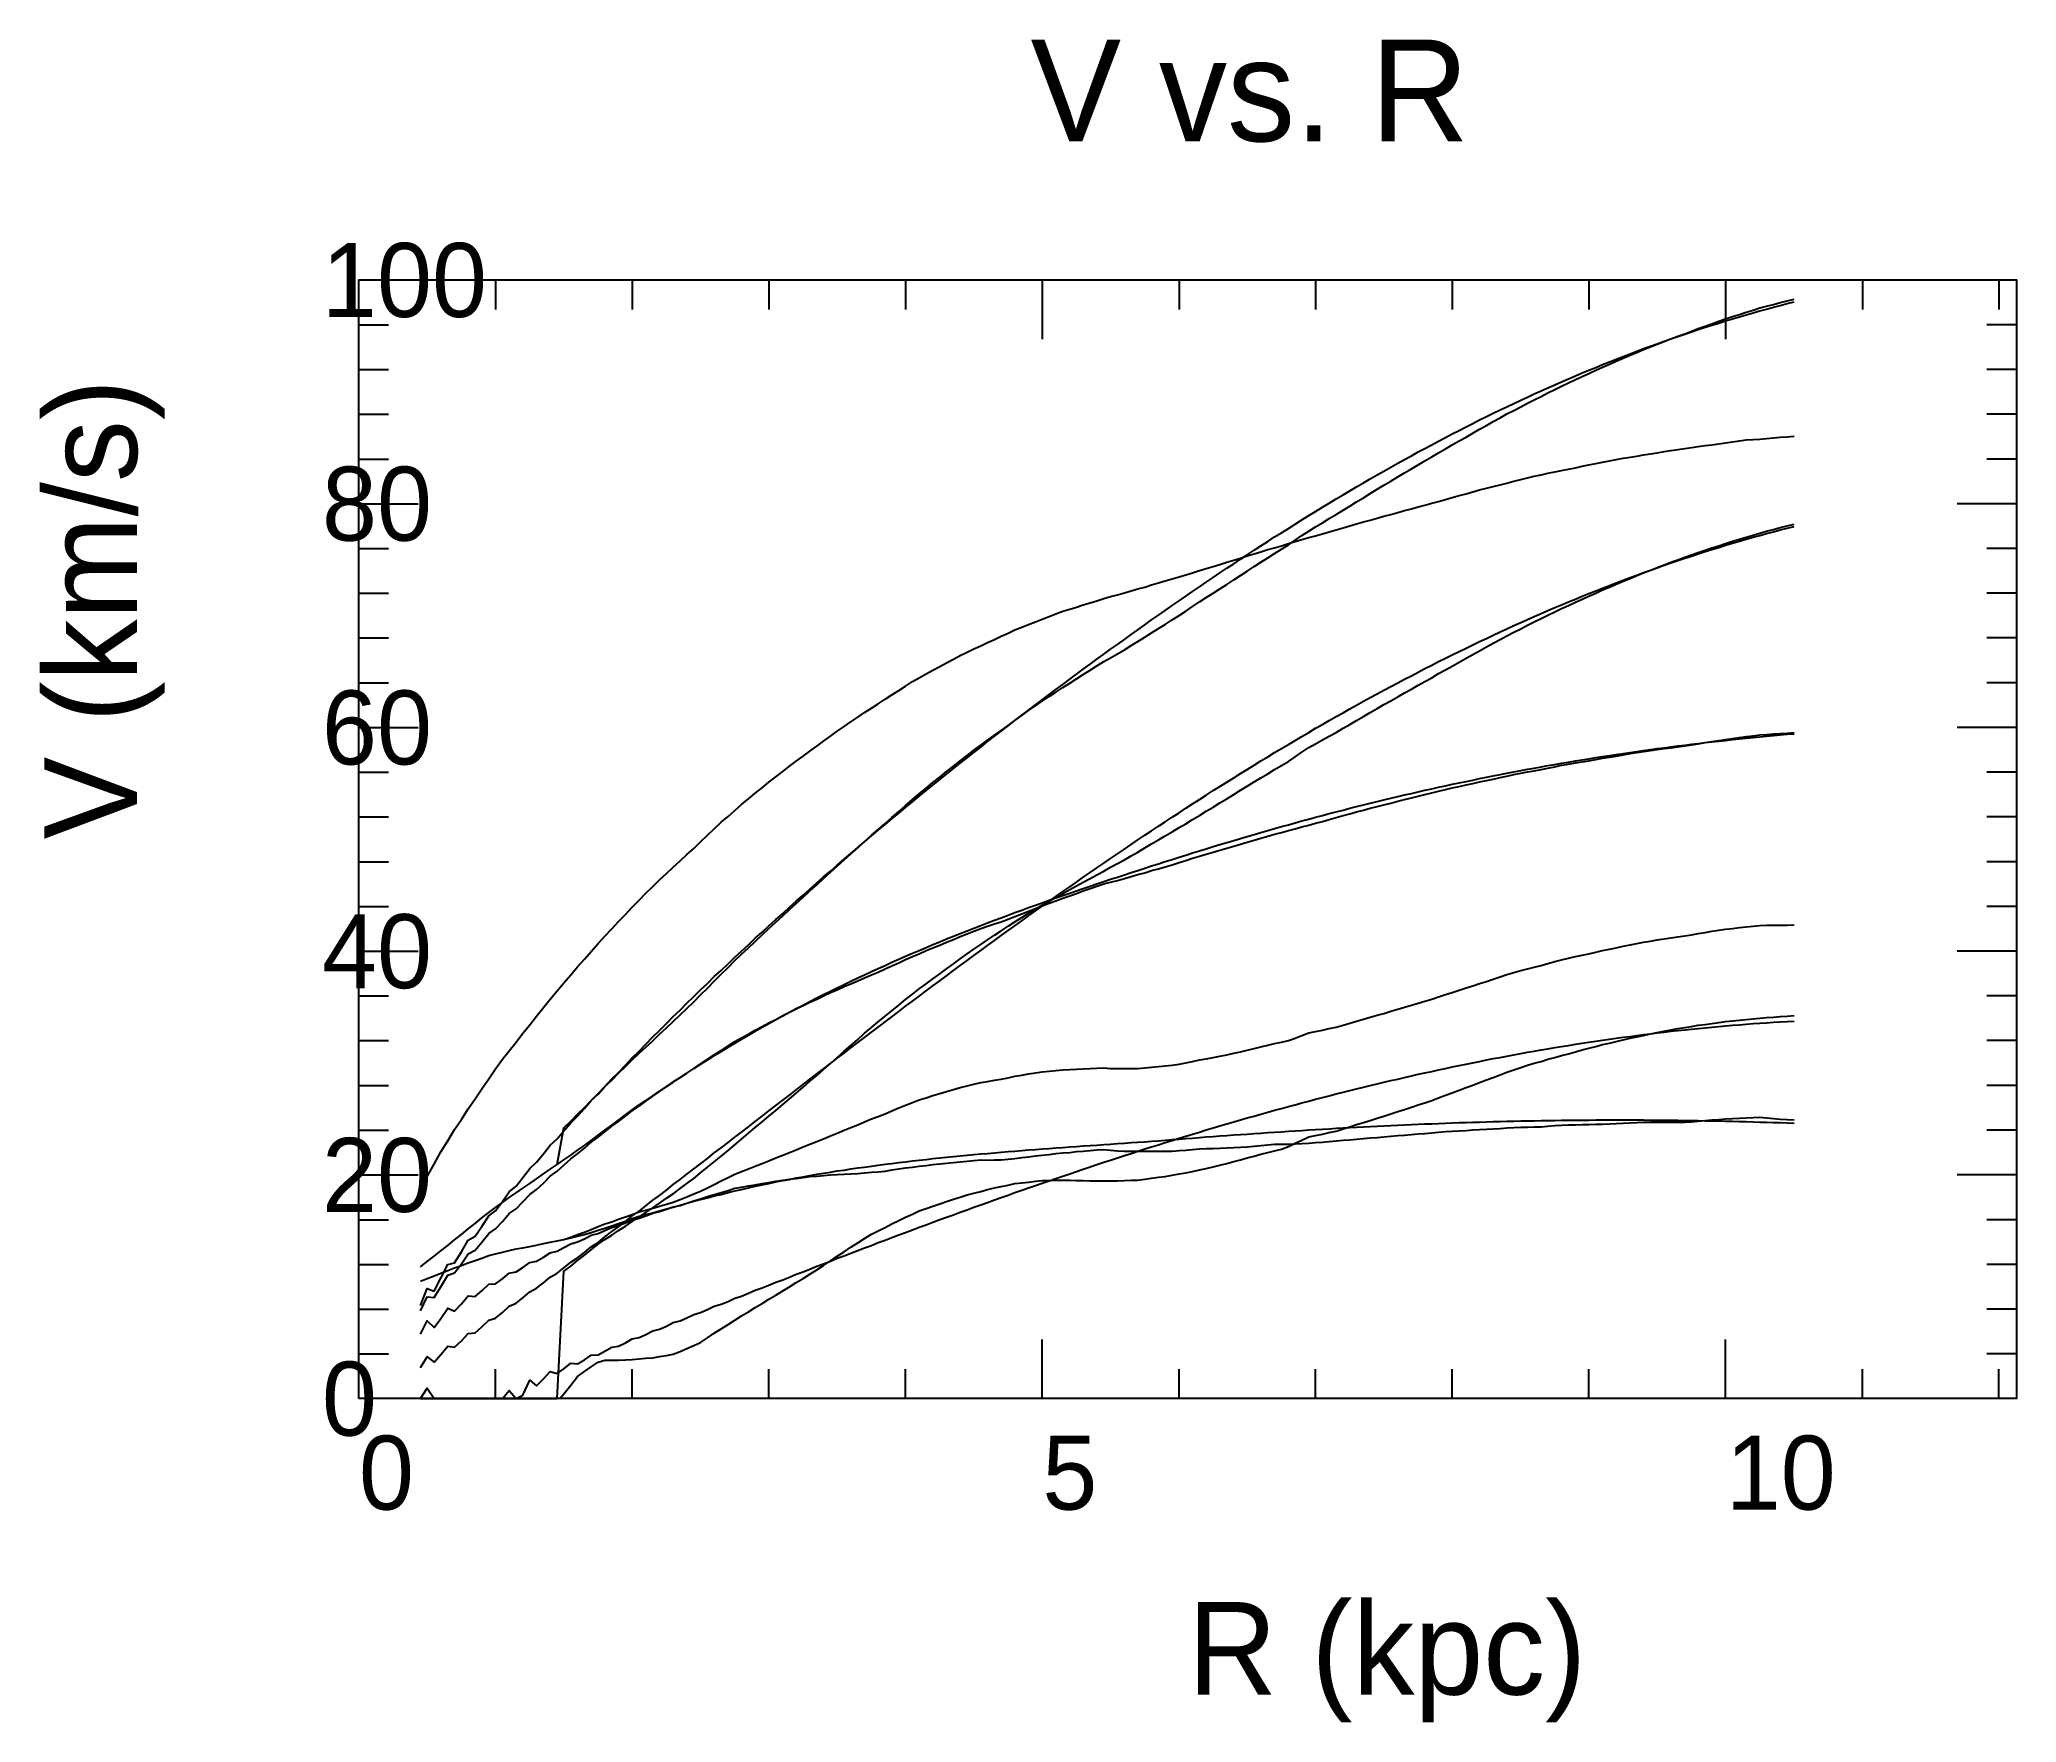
# Model space of a CAD drawing. Extents: x -35 to 179, y -35 to 147.
import ezdxf

# ---------------------------------------------------------------- set-up
doc = ezdxf.new("R2010")
doc.units = 0

msp = doc.modelspace()

# ---------------------------------------------------------------- texts
at = {"color": 0}
for s, height, p in [('V vs. R', 11, (72.6, 135.96)), ('100', 8, (-4, 116.96)), ('80', 8, (-4, 92.77)), ('60', 8, (-4, 68.57)), ('40', 8, (-4, 44.38)), ('20', 8, (-4, 20.19)), ('0', 8, (-4, -4)), ('0', 8, (0, -12)), ('5', 8, (73.88, -12)), ('10', 8, (147.76, -12)), ('R (kpc)', 10, (89.6, -32))]:
    msp.add_text(s, height=height, dxfattribs=at).set_placement(p)
msp.add_text('V (km/s)', height=10, rotation=90, dxfattribs=at).set_placement((-24, 60.48))

# ---------------------------------------------------------------- linework, layer by layer
at = {"color": 0}
for p, q in [((14.78, 120.96), (14.78, 117.76)), ((29.55, 120.96), (29.55, 117.76)), ((44.33, 120.96), (44.33, 117.76)), ((59.1, 120.96), (59.1, 117.76)), ((73.88, 120.96), (73.88, 114.56)), ((88.66, 120.96), (88.66, 117.76)), ((103.43, 120.96), (103.43, 117.76)), ((118.21, 120.96), (118.21, 117.76)), ((132.98, 120.96), (132.98, 117.76)), ((147.76, 120.96), (147.76, 114.56)), ((162.54, 120.96), (162.54, 117.76)), ((177.31, 120.96), (177.31, 117.76)), ((0, 116.12), (3.2, 116.12)), ((179.2, 116.12), (176, 116.12)), ((0, 111.28), (3.2, 111.28)), ((179.2, 111.28), (176, 111.28)), ((0, 106.44), (3.2, 106.44)), ((179.2, 106.44), (176, 106.44)), ((0, 101.6), (3.2, 101.6)), ((179.2, 101.6), (176, 101.6)), ((0, 96.77), (6.4, 96.77)), ((179.2, 96.77), (172.8, 96.77)), ((0, 91.93), (3.2, 91.93)), ((179.2, 91.93), (176, 91.93)), ((0, 87.09), (3.2, 87.09)), ((179.2, 87.09), (176, 87.09)), ((0, 82.25), (3.2, 82.25)), ((179.2, 82.25), (176, 82.25)), ((0, 77.41), (3.2, 77.41)), ((179.2, 77.41), (176, 77.41)), ((0, 72.57), (6.4, 72.57)), ((179.2, 72.57), (172.8, 72.57)), ((0, 67.74), (3.2, 67.74)), ((179.2, 67.74), (176, 67.74)), ((0, 62.9), (3.2, 62.9)), ((179.2, 62.9), (176, 62.9)), ((0, 58.06), (3.2, 58.06)), ((179.2, 58.06), (176, 58.06)), ((0, 53.22), (3.2, 53.22)), ((179.2, 53.22), (176, 53.22)), ((0, 48.38), (6.4, 48.38)), ((179.2, 48.38), (172.8, 48.38)), ((0, 43.54), (3.2, 43.54)), ((179.2, 43.54), (176, 43.54)), ((0, 38.71), (3.2, 38.71)), ((179.2, 38.71), (176, 38.71)), ((0, 33.87), (3.2, 33.87)), ((179.2, 33.87), (176, 33.87)), ((0, 29.03), (3.2, 29.03)), ((179.2, 29.03), (176, 29.03)), ((0, 24.19), (6.4, 24.19)), ((179.2, 24.19), (172.8, 24.19)), ((0, 19.35), (3.2, 19.35)), ((179.2, 19.35), (176, 19.35)), ((0, 14.51), (3.2, 14.51)), ((179.2, 14.51), (176, 14.51)), ((0, 9.68), (3.2, 9.68)), ((179.2, 9.68), (176, 9.68)), ((0, 4.84), (3.2, 4.84)), ((73.88, 0), (73.88, 6.4)), ((147.76, 0), (147.76, 6.4)), ((179.2, 4.84), (176, 4.84)), ((14.78, 0), (14.78, 3.2)), ((29.55, 0), (29.55, 3.2)), ((44.33, 0), (44.33, 3.2)), ((59.1, 0), (59.1, 3.2)), ((88.66, 0), (88.66, 3.2)), ((103.43, 0), (103.43, 3.2)), ((118.21, 0), (118.21, 3.2)), ((132.98, 0), (132.98, 3.2)), ((162.54, 0), (162.54, 3.2)), ((177.31, 0), (177.31, 3.2))]:
    msp.add_line(p, q, dxfattribs=at)
msp.add_lwpolyline([(0, 0), (0, 120.96), (179.2, 120.96), (179.2, 0)], close=True, dxfattribs=at)
at = {"color": 4}
for points in [[(6.65, 14.24), (7.39, 14.81), (8.13, 15.39), (8.87, 15.98), (9.6, 16.57), (10.34, 17.17), (11.08, 17.76), (11.82, 18.36), (12.56, 18.95), (13.3, 19.54), (14.04, 20.13), (14.78, 20.67), (15.51, 21.2), (16.25, 21.73), (16.99, 22.27), (17.73, 22.76), (18.47, 23.27), (19.21, 23.78), (19.95, 24.29), (20.69, 24.8), (21.43, 25.32), (22.16, 29.27), (22.9, 29.99), (23.64, 30.75), (24.38, 31.48), (25.12, 32.23), (25.86, 33.01), (26.6, 33.74), (27.34, 34.45), (28.07, 35.18), (28.81, 35.9), (29.55, 36.62), (30.29, 37.35), (31.03, 38.02), (31.77, 38.7), (32.51, 39.41), (33.25, 40.09), (33.98, 40.78), (34.72, 41.5), (35.46, 42.2), (36.2, 42.92), (36.94, 43.66), (37.68, 44.4), (38.42, 45.14), (39.16, 45.9), (39.9, 46.63), (40.63, 47.36), (41.37, 48.07), (42.11, 48.75), (42.85, 49.44), (43.59, 50.15), (44.33, 50.83), (45.07, 51.51), (45.81, 52.21), (46.54, 52.88), (47.28, 53.55), (48.02, 54.24), (48.76, 54.92), (49.5, 55.57), (50.24, 56.25), (50.98, 56.93), (51.72, 57.59), (52.45, 58.27), (53.19, 58.92), (53.93, 59.57), (54.67, 60.25), (55.41, 60.91), (56.15, 61.53), (56.89, 62.2), (57.63, 62.85), (58.37, 63.5), (59.1, 64.15), (59.84, 64.78), (60.58, 65.41), (61.32, 66.02), (62.06, 66.62), (62.8, 67.21), (63.54, 67.81), (64.28, 68.39), (65.01, 68.97), (65.75, 69.55), (66.49, 70.11), (67.23, 70.67), (67.97, 71.21), (68.71, 71.73), (69.45, 72.25), (70.19, 72.8), (70.92, 73.34), (71.66, 73.86), (72.4, 74.39), (73.14, 74.9), (73.88, 75.41), (74.62, 75.91), (75.36, 76.4), (76.1, 76.88), (76.84, 77.37), (77.57, 77.83), (78.31, 78.29), (79.05, 78.77), (79.79, 79.23), (80.53, 79.69), (81.27, 80.11), (82.01, 80.54), (82.75, 80.97), (83.48, 81.43), (84.22, 81.87), (84.96, 82.33), (85.7, 82.81), (86.44, 83.27), (87.18, 83.72), (87.92, 84.2), (88.66, 84.68), (89.39, 85.16), (90.13, 85.65), (90.87, 86.14), (91.61, 86.61), (92.35, 87.09), (93.09, 87.56), (93.83, 88.04), (94.57, 88.53), (95.31, 89), (96.04, 89.47), (96.78, 89.96), (97.52, 90.44), (98.26, 90.91), (99, 91.39), (99.74, 91.84), (100.48, 92.31), (101.22, 92.82), (101.95, 93.32), (102.69, 93.81), (103.43, 94.27), (104.17, 94.71), (104.91, 95.15), (105.65, 95.6), (106.39, 96.06), (107.13, 96.51), (107.86, 96.97), (108.6, 97.42), (109.34, 97.87), (110.08, 98.33), (110.82, 98.77), (111.56, 99.21), (112.3, 99.66), (113.04, 100.09), (113.78, 100.53), (114.51, 100.97), (115.25, 101.4), (115.99, 101.82), (116.73, 102.27), (117.47, 102.7), (118.21, 103.12), (118.95, 103.56), (119.69, 103.98), (120.42, 104.4), (121.16, 104.82), (121.9, 105.23), (122.64, 105.64), (123.38, 106.06), (124.12, 106.47), (124.86, 106.86), (125.6, 107.26), (126.33, 107.64), (127.07, 108), (127.81, 108.37), (128.55, 108.74), (129.29, 109.11), (130.03, 109.48), (130.77, 109.83), (131.51, 110.18), (132.25, 110.52), (132.98, 110.86), (133.72, 111.19), (134.46, 111.54), (135.2, 111.86), (135.94, 112.18), (136.68, 112.51), (137.42, 112.82), (138.16, 113.13), (138.89, 113.44), (139.63, 113.74), (140.37, 114.02), (141.11, 114.31), (141.85, 114.59), (142.59, 114.87), (143.33, 115.14), (144.07, 115.42), (144.8, 115.7), (145.54, 115.97), (146.28, 116.23), (147.02, 116.49), (147.76, 116.76), (148.5, 117), (149.24, 117.24), (149.98, 117.48), (150.72, 117.7), (151.45, 117.93), (152.19, 118.13), (152.93, 118.32), (153.67, 118.51), (154.41, 118.69), (155.15, 118.88)], [(6.65, 0), (7.39, 0), (8.13, 0), (8.87, 0), (9.6, 0), (10.34, 0), (11.08, 0), (11.82, 0), (12.56, 0), (13.3, 0), (14.04, 0), (14.78, 0), (15.51, 0), (16.25, 0), (16.99, 0), (17.73, 0), (18.47, 0), (19.21, 0), (19.95, 0), (20.69, 0), (21.43, 0), (22.16, 13.79), (22.9, 14.34), (23.64, 14.95), (24.38, 15.52), (25.12, 16.1), (25.86, 16.7), (26.6, 17.22), (27.34, 17.69), (28.07, 18.18), (28.81, 18.66), (29.55, 19.14), (30.29, 19.65), (31.03, 20.14), (31.77, 20.63), (32.51, 21.15), (33.25, 21.66), (33.98, 22.16), (34.72, 22.72), (35.46, 23.27), (36.2, 23.82), (36.94, 24.4), (37.68, 25.01), (38.42, 25.61), (39.16, 26.23), (39.9, 26.84), (40.63, 27.45), (41.37, 28.07), (42.11, 28.69), (42.85, 29.3), (43.59, 29.93), (44.33, 30.54), (45.07, 31.16), (45.81, 31.8), (46.54, 32.42), (47.28, 33.04), (48.02, 33.69), (48.76, 34.31), (49.5, 34.95), (50.24, 35.59), (50.98, 36.25), (51.72, 36.89), (52.45, 37.56), (53.19, 38.2), (53.93, 38.84), (54.67, 39.5), (55.41, 40.14), (56.15, 40.73), (56.89, 41.35), (57.63, 41.95), (58.37, 42.54), (59.1, 43.14), (59.84, 43.73), (60.58, 44.31), (61.32, 44.86), (62.06, 45.4), (62.8, 45.94), (63.54, 46.49), (64.28, 47.02), (65.01, 47.55), (65.75, 48.09), (66.49, 48.59), (67.23, 49.1), (67.97, 49.61), (68.71, 50.11), (69.45, 50.59), (70.19, 51.09), (70.92, 51.57), (71.66, 52.02), (72.4, 52.48), (73.14, 52.93), (73.88, 53.37), (74.62, 53.8), (75.36, 54.21), (76.1, 54.63), (76.84, 55.04), (77.57, 55.44), (78.31, 55.83), (79.05, 56.24), (79.79, 56.64), (80.53, 57.04), (81.27, 57.45), (82.01, 57.86), (82.75, 58.27), (83.48, 58.69), (84.22, 59.1), (84.96, 59.54), (85.7, 59.98), (86.44, 60.41), (87.18, 60.84), (87.92, 61.3), (88.66, 61.74), (89.39, 62.17), (90.13, 62.63), (90.87, 63.07), (91.61, 63.52), (92.35, 63.97), (93.09, 64.43), (93.83, 64.87), (94.57, 65.33), (95.31, 65.78), (96.04, 66.23), (96.78, 66.69), (97.52, 67.13), (98.26, 67.57), (99, 68.02), (99.74, 68.45), (100.48, 68.91), (101.22, 69.41), (101.95, 69.9), (102.69, 70.39), (103.43, 70.81), (104.17, 71.22), (104.91, 71.62), (105.65, 72.04), (106.39, 72.48), (107.13, 72.91), (107.86, 73.34), (108.6, 73.77), (109.34, 74.19), (110.08, 74.63), (110.82, 75.04), (111.56, 75.46), (112.3, 75.89), (113.04, 76.31), (113.78, 76.72), (114.51, 77.14), (115.25, 77.55), (115.99, 77.95), (116.73, 78.39), (117.47, 78.8), (118.21, 79.21), (118.95, 79.64), (119.69, 80.05), (120.42, 80.46), (121.16, 80.87), (121.9, 81.28), (122.64, 81.68), (123.38, 82.09), (124.12, 82.48), (124.86, 82.86), (125.6, 83.25), (126.33, 83.63), (127.07, 84), (127.81, 84.36), (128.55, 84.72), (129.29, 85.07), (130.03, 85.42), (130.77, 85.76), (131.51, 86.11), (132.25, 86.45), (132.98, 86.78), (133.72, 87.11), (134.46, 87.44), (135.2, 87.76), (135.94, 88.07), (136.68, 88.38), (137.42, 88.69), (138.16, 88.99), (138.89, 89.29), (139.63, 89.59), (140.37, 89.87), (141.11, 90.16), (141.85, 90.43), (142.59, 90.71), (143.33, 90.98), (144.07, 91.24), (144.8, 91.49), (145.54, 91.75), (146.28, 91.99), (147.02, 92.23), (147.76, 92.48), (148.5, 92.7), (149.24, 92.92), (149.98, 93.15), (150.72, 93.36), (151.45, 93.57), (152.19, 93.79), (152.93, 93.99), (153.67, 94.18), (154.41, 94.38), (155.15, 94.57)], [(6.65, 14.24), (7.39, 14.81), (8.13, 15.39), (8.87, 15.98), (9.6, 16.57), (10.34, 17.17), (11.08, 17.76), (11.82, 18.36), (12.56, 18.95), (13.3, 19.54), (14.04, 20.13), (14.78, 20.67), (15.51, 21.2), (16.25, 21.73), (16.99, 22.27), (17.73, 22.76), (18.47, 23.27), (19.21, 23.78), (19.95, 24.29), (20.69, 24.8), (21.43, 25.32), (22.16, 25.82), (22.9, 26.34), (23.64, 26.87), (24.38, 27.38), (25.12, 27.92), (25.86, 28.48), (26.6, 29.02), (27.34, 29.56), (28.07, 30.12), (28.81, 30.67), (29.55, 31.22), (30.29, 31.77), (31.03, 32.25), (31.77, 32.75), (32.51, 33.25), (33.25, 33.74), (33.98, 34.23), (34.72, 34.73), (35.46, 35.21), (36.2, 35.71), (36.94, 36.21), (37.68, 36.69), (38.42, 37.17), (39.16, 37.66), (39.9, 38.13), (40.63, 38.6), (41.37, 39.01), (42.11, 39.42), (42.85, 39.83), (43.59, 40.24), (44.33, 40.62), (45.07, 41.01), (45.81, 41.41), (46.54, 41.78), (47.28, 42.14), (48.02, 42.52), (48.76, 42.88), (49.5, 43.21), (50.24, 43.56), (50.98, 43.9), (51.72, 44.22), (52.45, 44.55), (53.19, 44.86), (53.93, 45.17), (54.67, 45.5), (55.41, 45.81), (56.15, 46.12), (56.89, 46.46), (57.63, 46.8), (58.37, 47.14), (59.1, 47.48), (59.84, 47.8), (60.58, 48.11), (61.32, 48.44), (62.06, 48.74), (62.8, 49.05), (63.54, 49.36), (64.28, 49.66), (65.01, 49.96), (65.75, 50.25), (66.49, 50.54), (67.23, 50.83), (67.97, 51.08), (68.71, 51.33), (69.45, 51.57), (70.19, 51.86), (70.92, 52.15), (71.66, 52.43), (72.4, 52.72), (73.14, 53), (73.88, 53.28), (74.62, 53.56), (75.36, 53.83), (76.1, 54.1), (76.84, 54.37), (77.57, 54.63), (78.31, 54.89), (79.05, 55.15), (79.79, 55.4), (80.53, 55.65), (81.27, 55.83), (82.01, 56.03), (82.75, 56.23), (83.48, 56.45), (84.22, 56.66), (84.96, 56.87), (85.7, 57.09), (86.44, 57.3), (87.18, 57.51), (87.92, 57.73), (88.66, 57.96), (89.39, 58.19), (90.13, 58.43), (90.87, 58.66), (91.61, 58.87), (92.35, 59.09), (93.09, 59.3), (93.83, 59.52), (94.57, 59.74), (95.31, 59.95), (96.04, 60.16), (96.78, 60.39), (97.52, 60.6), (98.26, 60.82), (99, 61.04), (99.74, 61.23), (100.48, 61.42), (101.22, 61.62), (101.95, 61.82), (102.69, 62.02), (103.43, 62.23), (104.17, 62.42), (104.91, 62.63), (105.65, 62.84), (106.39, 63.04), (107.13, 63.24), (107.86, 63.44), (108.6, 63.63), (109.34, 63.83), (110.08, 64.02), (110.82, 64.21), (111.56, 64.4), (112.3, 64.59), (113.04, 64.78), (113.78, 64.96), (114.51, 65.15), (115.25, 65.33), (115.99, 65.51), (116.73, 65.69), (117.47, 65.86), (118.21, 66.03), (118.95, 66.2), (119.69, 66.36), (120.42, 66.52), (121.16, 66.69), (121.9, 66.84), (122.64, 67), (123.38, 67.16), (124.12, 67.32), (124.86, 67.47), (125.6, 67.62), (126.33, 67.76), (127.07, 67.89), (127.81, 68.03), (128.55, 68.18), (129.29, 68.33), (130.03, 68.48), (130.77, 68.61), (131.51, 68.74), (132.25, 68.86), (132.98, 68.98), (133.72, 69.11), (134.46, 69.24), (135.2, 69.36), (135.94, 69.48), (136.68, 69.62), (137.42, 69.74), (138.16, 69.86), (138.89, 69.97), (139.63, 70.07), (140.37, 70.18), (141.11, 70.28), (141.85, 70.38), (142.59, 70.48), (143.33, 70.58), (144.07, 70.69), (144.8, 70.81), (145.54, 70.93), (146.28, 71.05), (147.02, 71.16), (147.76, 71.28), (148.5, 71.39), (149.24, 71.49), (149.98, 71.58), (150.72, 71.68), (151.45, 71.77), (152.19, 71.82), (152.93, 71.87), (153.67, 71.92), (154.41, 71.97), (155.15, 72.04)]]:
    msp.add_lwpolyline(points, dxfattribs=at)
at = {"color": 3}
for points in [[(6.65, 10.06), (7.39, 11.91), (8.13, 11.62), (8.87, 13.01), (9.6, 14.51), (10.34, 14.68), (11.08, 15.86), (11.82, 17.15), (12.56, 17.56), (13.3, 18.63), (14.04, 19.77), (14.78, 20.32), (15.51, 21.31), (16.25, 22.36), (16.99, 22.98), (17.73, 23.92), (18.47, 24.9), (19.21, 25.57), (19.95, 26.46), (20.69, 27.39), (21.43, 28.09), (22.16, 28.94), (22.9, 29.83), (23.64, 30.54), (24.38, 31.37), (25.12, 32.22), (25.86, 32.93), (26.6, 33.74), (27.34, 34.57), (28.07, 35.28), (28.81, 36.06), (29.55, 36.86), (30.29, 37.57), (31.03, 38.33), (31.77, 39.11), (32.51, 39.82), (33.25, 40.56), (33.98, 41.33), (34.72, 42.02), (35.46, 42.75), (36.2, 43.49), (36.94, 44.19), (37.68, 44.9), (38.42, 45.63), (39.16, 46.31), (39.9, 47.01), (40.63, 47.72), (41.37, 48.4), (42.11, 49.08), (42.85, 49.78), (43.59, 50.45), (44.33, 51.12), (45.07, 51.81), (45.81, 52.47), (46.54, 53.13), (47.28, 53.8), (48.02, 54.45), (48.76, 55.1), (49.5, 55.76), (50.24, 56.41), (50.98, 57.05), (51.72, 57.69), (52.45, 58.33), (53.19, 58.96), (53.93, 59.6), (54.67, 60.22), (55.41, 60.85), (56.15, 61.47), (56.89, 62.09), (57.63, 62.7), (58.37, 63.32), (59.1, 63.93), (59.84, 64.54), (60.58, 65.14), (61.32, 65.75), (62.06, 66.34), (62.8, 66.94), (63.54, 67.54), (64.28, 68.12), (65.01, 68.71), (65.75, 69.3), (66.49, 69.88), (67.23, 70.46), (67.97, 71.05), (68.71, 71.62), (69.45, 72.19), (70.19, 72.76), (70.92, 73.33), (71.66, 73.89), (72.4, 74.46), (73.14, 75.02), (73.88, 75.57), (74.62, 76.13), (75.36, 76.68), (76.1, 77.23), (76.84, 77.79), (77.57, 78.33), (78.31, 78.87), (79.05, 79.42), (79.79, 79.95), (80.53, 80.49), (81.27, 81.03), (82.01, 81.56), (82.75, 82.09), (83.48, 82.62), (84.22, 83.14), (84.96, 83.67), (85.7, 84.2), (86.44, 84.71), (87.18, 85.23), (87.92, 85.75), (88.66, 86.26), (89.39, 86.77), (90.13, 87.29), (90.87, 87.79), (91.61, 88.28), (92.35, 88.79), (93.09, 89.29), (93.83, 89.78), (94.57, 90.28), (95.31, 90.76), (96.04, 91.24), (96.78, 91.74), (97.52, 92.21), (98.26, 92.68), (99, 93.17), (99.74, 93.63), (100.48, 94.1), (101.22, 94.57), (101.95, 95.03), (102.69, 95.48), (103.43, 95.94), (104.17, 96.39), (104.91, 96.83), (105.65, 97.29), (106.39, 97.72), (107.13, 98.16), (107.86, 98.6), (108.6, 99.03), (109.34, 99.45), (110.08, 99.89), (110.82, 100.3), (111.56, 100.71), (112.3, 101.14), (113.04, 101.54), (113.78, 101.95), (114.51, 102.36), (115.25, 102.75), (115.99, 103.14), (116.73, 103.54), (117.47, 103.93), (118.21, 104.31), (118.95, 104.7), (119.69, 105.07), (120.42, 105.44), (121.16, 105.82), (121.9, 106.18), (122.64, 106.54), (123.38, 106.9), (124.12, 107.26), (124.86, 107.6), (125.6, 107.96), (126.33, 108.3), (127.07, 108.63), (127.81, 108.98), (128.55, 109.3), (129.29, 109.63), (130.03, 109.96), (130.77, 110.27), (131.51, 110.59), (132.25, 110.91), (132.98, 111.21), (133.72, 111.51), (134.46, 111.82), (135.2, 112.11), (135.94, 112.4), (136.68, 112.69), (137.42, 112.98), (138.16, 113.25), (138.89, 113.54), (139.63, 113.8), (140.37, 114.07), (141.11, 114.34), (141.85, 114.6), (142.59, 114.85), (143.33, 115.11), (144.07, 115.35), (144.8, 115.59), (145.54, 115.84), (146.28, 116.07), (147.02, 116.3), (147.76, 116.54), (148.5, 116.76), (149.24, 116.97), (149.98, 117.2), (150.72, 117.4), (151.45, 117.61), (152.19, 117.82), (152.93, 118.02), (153.67, 118.21), (154.41, 118.41), (155.15, 118.59)], [(6.65, 3.37), (7.39, 4.52), (8.13, 3.94), (8.87, 4.78), (9.6, 5.69), (10.34, 5.55), (11.08, 6.24), (11.82, 7.03), (12.56, 7.13), (13.3, 7.76), (14.04, 8.47), (14.78, 8.71), (15.51, 9.32), (16.25, 9.98), (16.99, 10.32), (17.73, 10.9), (18.47, 11.54), (19.21, 11.94), (19.95, 12.52), (20.69, 13.14), (21.43, 13.58), (22.16, 14.15), (22.9, 14.76), (23.64, 15.23), (24.38, 15.81), (25.12, 16.41), (25.86, 16.9), (26.6, 17.48), (27.34, 18.08), (28.07, 18.59), (28.81, 19.16), (29.55, 19.76), (30.29, 20.28), (31.03, 20.85), (31.77, 21.45), (32.51, 21.98), (33.25, 22.55), (33.98, 23.14), (34.72, 23.69), (35.46, 24.26), (36.2, 24.85), (36.94, 25.4), (37.68, 25.97), (38.42, 26.56), (39.16, 27.11), (39.9, 27.69), (40.63, 28.27), (41.37, 28.83), (42.11, 29.4), (42.85, 29.98), (43.59, 30.55), (44.33, 31.11), (45.07, 31.69), (45.81, 32.26), (46.54, 32.83), (47.28, 33.4), (48.02, 33.97), (48.76, 34.53), (49.5, 35.11), (50.24, 35.67), (50.98, 36.24), (51.72, 36.81), (52.45, 37.37), (53.19, 37.93), (53.93, 38.5), (54.67, 39.06), (55.41, 39.62), (56.15, 40.18), (56.89, 40.75), (57.63, 41.3), (58.37, 41.86), (59.1, 42.42), (59.84, 42.97), (60.58, 43.53), (61.32, 44.08), (62.06, 44.63), (62.8, 45.18), (63.54, 45.73), (64.28, 46.28), (65.01, 46.82), (65.75, 47.37), (66.49, 47.91), (67.23, 48.45), (67.97, 49), (68.71, 49.53), (69.45, 50.07), (70.19, 50.61), (70.92, 51.14), (71.66, 51.67), (72.4, 52.21), (73.14, 52.73), (73.88, 53.25), (74.62, 53.79), (75.36, 54.3), (76.1, 54.82), (76.84, 55.35), (77.57, 55.86), (78.31, 56.37), (79.05, 56.89), (79.79, 57.4), (80.53, 57.9), (81.27, 58.42), (82.01, 58.92), (82.75, 59.42), (83.48, 59.92), (84.22, 60.42), (84.96, 60.91), (85.7, 61.41), (86.44, 61.89), (87.18, 62.38), (87.92, 62.87), (88.66, 63.35), (89.39, 63.83), (90.13, 64.32), (90.87, 64.79), (91.61, 65.26), (92.35, 65.74), (93.09, 66.2), (93.83, 66.66), (94.57, 67.13), (95.31, 67.59), (96.04, 68.04), (96.78, 68.51), (97.52, 68.95), (98.26, 69.4), (99, 69.85), (99.74, 70.29), (100.48, 70.73), (101.22, 71.18), (101.95, 71.61), (102.69, 72.04), (103.43, 72.48), (104.17, 72.9), (104.91, 73.32), (105.65, 73.75), (106.39, 74.16), (107.13, 74.57), (107.86, 74.99), (108.6, 75.4), (109.34, 75.8), (110.08, 76.21), (110.82, 76.6), (111.56, 77), (112.3, 77.4), (113.04, 77.78), (113.78, 78.17), (114.51, 78.56), (115.25, 78.94), (115.99, 79.31), (116.73, 79.69), (117.47, 80.06), (118.21, 80.42), (118.95, 80.79), (119.69, 81.15), (120.42, 81.5), (121.16, 81.87), (121.9, 82.21), (122.64, 82.56), (123.38, 82.91), (124.12, 83.25), (124.86, 83.58), (125.6, 83.92), (126.33, 84.25), (127.07, 84.57), (127.81, 84.9), (128.55, 85.22), (129.29, 85.53), (130.03, 85.85), (130.77, 86.16), (131.51, 86.46), (132.25, 86.77), (132.98, 87.06), (133.72, 87.35), (134.46, 87.65), (135.2, 87.94), (135.94, 88.22), (136.68, 88.51), (137.42, 88.78), (138.16, 89.05), (138.89, 89.33), (139.63, 89.59), (140.37, 89.85), (141.11, 90.11), (141.85, 90.36), (142.59, 90.61), (143.33, 90.87), (144.07, 91.11), (144.8, 91.35), (145.54, 91.59), (146.28, 91.82), (147.02, 92.04), (147.76, 92.27), (148.5, 92.49), (149.24, 92.71), (149.98, 92.93), (150.72, 93.14), (151.45, 93.34), (152.19, 93.55), (152.93, 93.74), (153.67, 93.94), (154.41, 94.13), (155.15, 94.32)], [(6.65, 9.48), (7.39, 11.02), (8.13, 10.93), (8.87, 12.1), (9.6, 13.35), (10.34, 13.59), (11.08, 14.58), (11.82, 15.64), (12.56, 16.05), (13.3, 16.93), (14.04, 17.87), (14.78, 18.36), (15.51, 19.16), (16.25, 20.01), (16.99, 20.54), (17.73, 21.29), (18.47, 22.06), (19.21, 22.61), (19.95, 23.31), (20.69, 24.04), (21.43, 24.58), (22.16, 25.24), (22.9, 25.92), (23.64, 26.47), (24.38, 27.09), (25.12, 27.73), (25.86, 28.27), (26.6, 28.86), (27.34, 29.46), (28.07, 29.98), (28.81, 30.55), (29.55, 31.12), (30.29, 31.63), (31.03, 32.17), (31.77, 32.71), (32.51, 33.2), (33.25, 33.72), (33.98, 34.24), (34.72, 34.71), (35.46, 35.2), (36.2, 35.7), (36.94, 36.16), (37.68, 36.63), (38.42, 37.1), (39.16, 37.54), (39.9, 37.99), (40.63, 38.45), (41.37, 38.87), (42.11, 39.3), (42.85, 39.74), (43.59, 40.15), (44.33, 40.56), (45.07, 40.98), (45.81, 41.38), (46.54, 41.78), (47.28, 42.17), (48.02, 42.56), (48.76, 42.94), (49.5, 43.32), (50.24, 43.69), (50.98, 44.06), (51.72, 44.43), (52.45, 44.79), (53.19, 45.14), (53.93, 45.49), (54.67, 45.84), (55.41, 46.18), (56.15, 46.52), (56.89, 46.85), (57.63, 47.18), (58.37, 47.51), (59.1, 47.83), (59.84, 48.15), (60.58, 48.47), (61.32, 48.78), (62.06, 49.09), (62.8, 49.39), (63.54, 49.7), (64.28, 49.99), (65.01, 50.29), (65.75, 50.58), (66.49, 50.87), (67.23, 51.16), (67.97, 51.44), (68.71, 51.72), (69.45, 52), (70.19, 52.28), (70.92, 52.55), (71.66, 52.82), (72.4, 53.09), (73.14, 53.36), (73.88, 53.62), (74.62, 53.89), (75.36, 54.14), (76.1, 54.4), (76.84, 54.66), (77.57, 54.91), (78.31, 55.16), (79.05, 55.41), (79.79, 55.66), (80.53, 55.91), (81.27, 56.16), (82.01, 56.4), (82.75, 56.64), (83.48, 56.88), (84.22, 57.12), (84.96, 57.36), (85.7, 57.6), (86.44, 57.84), (87.18, 58.07), (87.92, 58.31), (88.66, 58.54), (89.39, 58.77), (90.13, 59.01), (90.87, 59.24), (91.61, 59.46), (92.35, 59.69), (93.09, 59.92), (93.83, 60.14), (94.57, 60.36), (95.31, 60.58), (96.04, 60.79), (96.78, 61.01), (97.52, 61.22), (98.26, 61.43), (99, 61.65), (99.74, 61.85), (100.48, 62.06), (101.22, 62.27), (101.95, 62.47), (102.69, 62.67), (103.43, 62.87), (104.17, 63.06), (104.91, 63.26), (105.65, 63.45), (106.39, 63.64), (107.13, 63.83), (107.86, 64.02), (108.6, 64.2), (109.34, 64.39), (110.08, 64.57), (110.82, 64.75), (111.56, 64.92), (112.3, 65.1), (113.04, 65.27), (113.78, 65.44), (114.51, 65.62), (115.25, 65.78), (115.99, 65.94), (116.73, 66.11), (117.47, 66.27), (118.21, 66.43), (118.95, 66.59), (119.69, 66.74), (120.42, 66.89), (121.16, 67.05), (121.9, 67.19), (122.64, 67.34), (123.38, 67.49), (124.12, 67.63), (124.86, 67.77), (125.6, 67.91), (126.33, 68.05), (127.07, 68.18), (127.81, 68.32), (128.55, 68.45), (129.29, 68.58), (130.03, 68.71), (130.77, 68.83), (131.51, 68.95), (132.25, 69.08), (132.98, 69.19), (133.72, 69.31), (134.46, 69.43), (135.2, 69.54), (135.94, 69.65), (136.68, 69.76), (137.42, 69.87), (138.16, 69.97), (138.89, 70.08), (139.63, 70.18), (140.37, 70.28), (141.11, 70.38), (141.85, 70.47), (142.59, 70.57), (143.33, 70.66), (144.07, 70.75), (144.8, 70.84), (145.54, 70.93), (146.28, 71.01), (147.02, 71.09), (147.76, 71.18), (148.5, 71.26), (149.24, 71.33), (149.98, 71.41), (150.72, 71.48), (151.45, 71.55), (152.19, 71.63), (152.93, 71.69), (153.67, 71.76), (154.41, 71.83), (155.15, 71.89)]]:
    msp.add_lwpolyline(points, dxfattribs=at)
at = {"color": 6}
for points in [[(6.65, 22.81), (7.39, 24.02), (8.13, 25.37), (8.87, 26.67), (9.6, 27.87), (10.34, 29.11), (11.08, 30.2), (11.82, 31.33), (12.56, 32.41), (13.3, 33.5), (14.04, 34.57), (14.78, 35.65), (15.51, 36.72), (16.25, 37.61), (16.99, 38.56), (17.73, 39.5), (18.47, 40.43), (19.21, 41.37), (19.95, 42.28), (20.69, 43.19), (21.43, 44.1), (22.16, 44.97), (22.9, 45.82), (23.64, 46.68), (24.38, 47.52), (25.12, 48.36), (25.86, 49.21), (26.6, 50), (27.34, 50.79), (28.07, 51.58), (28.81, 52.36), (29.55, 53.13), (30.29, 53.9), (31.03, 54.67), (31.77, 55.37), (32.51, 56.08), (33.25, 56.78), (33.98, 57.47), (34.72, 58.15), (35.46, 58.82), (36.2, 59.49), (36.94, 60.2), (37.68, 60.91), (38.42, 61.62), (39.16, 62.33), (39.9, 62.96), (40.63, 63.61), (41.37, 64.26), (42.11, 64.86), (42.85, 65.46), (43.59, 66.05), (44.33, 66.65), (45.07, 67.22), (45.81, 67.8), (46.54, 68.38), (47.28, 68.93), (48.02, 69.48), (48.76, 70.02), (49.5, 70.56), (50.24, 71.1), (50.98, 71.63), (51.72, 72.16), (52.45, 72.68), (53.19, 73.18), (53.93, 73.68), (54.67, 74.18), (55.41, 74.66), (56.15, 75.14), (56.89, 75.62), (57.63, 76.09), (58.37, 76.57), (59.1, 77.05), (59.84, 77.53), (60.58, 77.95), (61.32, 78.36), (62.06, 78.77), (62.8, 79.18), (63.54, 79.57), (64.28, 79.97), (65.01, 80.36), (65.75, 80.72), (66.49, 81.06), (67.23, 81.41), (67.97, 81.75), (68.71, 82.09), (69.45, 82.44), (70.19, 82.78), (70.92, 83.13), (71.66, 83.41), (72.4, 83.7), (73.14, 84), (73.88, 84.29), (74.62, 84.57), (75.36, 84.85), (76.1, 85.13), (76.84, 85.35), (77.57, 85.58), (78.31, 85.82), (79.05, 86.05), (79.79, 86.28), (80.53, 86.51), (81.27, 86.74), (82.01, 86.93), (82.75, 87.13), (83.48, 87.34), (84.22, 87.55), (84.96, 87.76), (85.7, 87.98), (86.44, 88.2), (87.18, 88.42), (87.92, 88.64), (88.66, 88.86), (89.39, 89.08), (90.13, 89.31), (90.87, 89.54), (91.61, 89.77), (92.35, 89.99), (93.09, 90.21), (93.83, 90.43), (94.57, 90.65), (95.31, 90.89), (96.04, 91.12), (96.78, 91.36), (97.52, 91.58), (98.26, 91.8), (99, 92.01), (99.74, 92.23), (100.48, 92.45), (101.22, 92.67), (101.95, 92.89), (102.69, 93.1), (103.43, 93.31), (104.17, 93.52), (104.91, 93.73), (105.65, 93.94), (106.39, 94.15), (107.13, 94.37), (107.86, 94.58), (108.6, 94.79), (109.34, 94.99), (110.08, 95.2), (110.82, 95.41), (111.56, 95.61), (112.3, 95.82), (113.04, 96.02), (113.78, 96.22), (114.51, 96.42), (115.25, 96.61), (115.99, 96.82), (116.73, 97.02), (117.47, 97.23), (118.21, 97.43), (118.95, 97.64), (119.69, 97.85), (120.42, 98.06), (121.16, 98.25), (121.9, 98.44), (122.64, 98.62), (123.38, 98.81), (124.12, 99), (124.86, 99.19), (125.6, 99.39), (126.33, 99.58), (127.07, 99.73), (127.81, 99.9), (128.55, 100.06), (129.29, 100.21), (130.03, 100.36), (130.77, 100.51), (131.51, 100.66), (132.25, 100.81), (132.98, 100.96), (133.72, 101.11), (134.46, 101.25), (135.2, 101.39), (135.94, 101.54), (136.68, 101.68), (137.42, 101.8), (138.16, 101.92), (138.89, 102.04), (139.63, 102.16), (140.37, 102.28), (141.11, 102.4), (141.85, 102.52), (142.59, 102.63), (143.33, 102.74), (144.07, 102.85), (144.8, 102.96), (145.54, 103.05), (146.28, 103.15), (147.02, 103.25), (147.76, 103.35), (148.5, 103.45), (149.24, 103.56), (149.98, 103.66), (150.72, 103.71), (151.45, 103.76), (152.19, 103.82), (152.93, 103.88), (153.67, 103.95), (154.41, 104.01), (155.15, 104.08)], [(21.71, 0), (22.16, 0.51), (22.9, 1.44), (23.64, 2.38), (24.38, 2.94), (25.12, 3.45), (25.86, 3.95), (26.6, 4.16), (27.34, 4.16), (28.07, 4.17), (28.81, 4.18), (29.55, 4.24), (30.29, 4.3), (31.03, 4.36), (31.77, 4.42), (32.51, 4.56), (33.25, 4.67), (33.98, 4.79), (34.72, 5.09), (35.46, 5.41), (36.2, 5.74), (36.94, 6.06), (37.68, 6.59), (38.42, 7.08), (39.16, 7.56), (39.9, 8.02), (40.63, 8.48), (41.37, 8.94), (42.11, 9.4), (42.85, 9.84), (43.59, 10.29), (44.33, 10.74), (45.07, 11.19), (45.81, 11.64), (46.54, 12.09), (47.28, 12.54), (48.02, 13), (48.76, 13.46), (49.5, 13.92), (50.24, 14.38), (50.98, 14.89), (51.72, 15.39), (52.45, 15.88), (53.19, 16.36), (53.93, 16.83), (54.67, 17.3), (55.41, 17.78), (56.15, 18.14), (56.89, 18.52), (57.63, 18.91), (58.37, 19.27), (59.1, 19.61), (59.84, 19.96), (60.58, 20.31), (61.32, 20.56), (62.06, 20.82), (62.8, 21.08), (63.54, 21.32), (64.28, 21.56), (65.01, 21.79), (65.75, 22.03), (66.49, 22.22), (67.23, 22.41), (67.97, 22.6), (68.71, 22.8), (69.45, 22.94), (70.19, 23.09), (70.92, 23.25), (71.66, 23.34), (72.4, 23.42), (73.14, 23.5), (73.88, 23.58), (74.62, 23.58), (75.36, 23.61), (76.1, 23.63), (76.84, 23.62), (77.57, 23.59), (78.31, 23.57), (79.05, 23.54), (79.79, 23.54), (80.53, 23.54), (81.27, 23.54), (82.01, 23.55), (82.75, 23.58), (83.48, 23.61), (84.22, 23.64), (84.96, 23.74), (85.7, 23.84), (86.44, 23.93), (87.18, 24.03), (87.92, 24.17), (88.66, 24.29), (89.39, 24.42), (90.13, 24.57), (90.87, 24.74), (91.61, 24.9), (92.35, 25.06), (93.09, 25.25), (93.83, 25.44), (94.57, 25.63), (95.31, 25.82), (96.04, 26.02), (96.78, 26.22), (97.52, 26.43), (98.26, 26.61), (99, 26.8), (99.74, 26.99), (100.48, 27.26), (101.22, 27.61), (101.95, 27.95), (102.69, 28.29), (103.43, 28.45), (104.17, 28.61), (104.91, 28.77), (105.65, 28.92), (106.39, 29.17), (107.13, 29.4), (107.86, 29.63), (108.6, 29.86), (109.34, 30.09), (110.08, 30.33), (110.82, 30.56), (111.56, 30.8), (112.3, 31.04), (113.04, 31.28), (113.78, 31.52), (114.51, 31.76), (115.25, 32), (115.99, 32.24), (116.73, 32.52), (117.47, 32.8), (118.21, 33.07), (118.95, 33.35), (119.69, 33.63), (120.42, 33.9), (121.16, 34.18), (121.9, 34.46), (122.64, 34.74), (123.38, 35.01), (124.12, 35.29), (124.86, 35.54), (125.6, 35.79), (126.33, 36.04), (127.07, 36.26), (127.81, 36.47), (128.55, 36.69), (129.29, 36.9), (130.03, 37.1), (130.77, 37.3), (131.51, 37.51), (132.25, 37.71), (132.98, 37.9), (133.72, 38.09), (134.46, 38.28), (135.2, 38.45), (135.94, 38.62), (136.68, 38.79), (137.42, 38.97), (138.16, 39.12), (138.89, 39.28), (139.63, 39.45), (140.37, 39.59), (141.11, 39.73), (141.85, 39.87), (142.59, 40.01), (143.33, 40.13), (144.07, 40.25), (144.8, 40.37), (145.54, 40.47), (146.28, 40.57), (147.02, 40.67), (147.76, 40.77), (148.5, 40.84), (149.24, 40.92), (149.98, 40.99), (150.72, 41.06), (151.45, 41.13), (152.19, 41.2), (152.93, 41.26), (153.67, 41.31), (154.41, 41.36), (155.15, 41.41)]]:
    msp.add_lwpolyline(points, dxfattribs=at)
at = {"color": 1}
msp.add_lwpolyline([(6.65, 12.71), (7.39, 13), (8.13, 13.28), (8.87, 13.57), (9.6, 13.85), (10.34, 14.13), (11.08, 14.41), (11.82, 14.69), (12.56, 14.94), (13.3, 15.2), (14.04, 15.46), (14.78, 15.65), (15.51, 15.83), (16.25, 16.01), (16.99, 16.18), (17.73, 16.32), (18.47, 16.46), (19.21, 16.61), (19.95, 16.76), (20.69, 16.91), (21.43, 17.06), (22.16, 17.22), (22.9, 17.45), (23.64, 17.73), (24.38, 17.99), (25.12, 18.29), (25.86, 18.62), (26.6, 18.9), (27.34, 19.13), (28.07, 19.39), (28.81, 19.65), (29.55, 19.92), (30.29, 20.19), (31.03, 20.37), (31.77, 20.58), (32.51, 20.81), (33.25, 21.04), (33.98, 21.26), (34.72, 21.54), (35.46, 21.82), (36.2, 22.13), (36.94, 22.44), (37.68, 22.81), (38.42, 23.17), (39.16, 23.54), (39.9, 23.9), (40.63, 24.27), (41.37, 24.55), (42.11, 24.85), (42.85, 25.14), (43.59, 25.44), (44.33, 25.73), (45.07, 26.03), (45.81, 26.33), (46.54, 26.62), (47.28, 26.91), (48.02, 27.22), (48.76, 27.53), (49.5, 27.8), (50.24, 28.09), (50.98, 28.41), (51.72, 28.71), (52.45, 29.02), (53.19, 29.31), (53.93, 29.61), (54.67, 29.93), (55.41, 30.25), (56.15, 30.5), (56.89, 30.8), (57.63, 31.13), (58.37, 31.44), (59.1, 31.74), (59.84, 32.02), (60.58, 32.31), (61.32, 32.53), (62.06, 32.76), (62.8, 32.99), (63.54, 33.21), (64.28, 33.43), (65.01, 33.63), (65.75, 33.84), (66.49, 34.01), (67.23, 34.19), (67.97, 34.3), (68.71, 34.44), (69.45, 34.53), (70.19, 34.69), (70.92, 34.86), (71.66, 34.99), (72.4, 35.11), (73.14, 35.22), (73.88, 35.34), (74.62, 35.41), (75.36, 35.48), (76.1, 35.55), (76.84, 35.6), (77.57, 35.63), (78.31, 35.66), (79.05, 35.69), (79.79, 35.74), (80.53, 35.78), (81.27, 35.71), (82.01, 35.69), (82.75, 35.68), (83.48, 35.69), (84.22, 35.71), (84.96, 35.77), (85.7, 35.83), (86.44, 35.9), (87.18, 35.97), (87.92, 36.06), (88.66, 36.18), (89.39, 36.32), (90.13, 36.47), (90.87, 36.62), (91.61, 36.75), (92.35, 36.88), (93.09, 37.03), (93.83, 37.18), (94.57, 37.34), (95.31, 37.5), (96.04, 37.67), (96.78, 37.86), (97.52, 38.04), (98.26, 38.22), (99, 38.4), (99.74, 38.53), (100.48, 38.74), (101.22, 38.99), (101.95, 39.27), (102.69, 39.55), (103.43, 39.7), (104.17, 39.84), (104.91, 40.01), (105.65, 40.17), (106.39, 40.39), (107.13, 40.6), (107.86, 40.81), (108.6, 41.02), (109.34, 41.23), (110.08, 41.45), (110.82, 41.66), (111.56, 41.88), (112.3, 42.1), (113.04, 42.32), (113.78, 42.54), (114.51, 42.76), (115.25, 42.98), (115.99, 43.2), (116.73, 43.45), (117.47, 43.69), (118.21, 43.93), (118.95, 44.17), (119.69, 44.41), (120.42, 44.65), (121.16, 44.88), (121.9, 45.12), (122.64, 45.36), (123.38, 45.61), (124.12, 45.86), (124.86, 46.08), (125.6, 46.29), (126.33, 46.49), (127.07, 46.67), (127.81, 46.85), (128.55, 47.05), (129.29, 47.25), (130.03, 47.45), (130.77, 47.63), (131.51, 47.79), (132.25, 47.95), (132.98, 48.11), (133.72, 48.28), (134.46, 48.45), (135.2, 48.6), (135.94, 48.75), (136.68, 48.91), (137.42, 49.07), (138.16, 49.22), (138.89, 49.36), (139.63, 49.48), (140.37, 49.6), (141.11, 49.71), (141.85, 49.82), (142.59, 49.94), (143.33, 50.03), (144.07, 50.16), (144.8, 50.3), (145.54, 50.42), (146.28, 50.53), (147.02, 50.65), (147.76, 50.76), (148.5, 50.85), (149.24, 50.94), (149.98, 51.02), (150.72, 51.09), (151.45, 51.16), (152.19, 51.18), (152.93, 51.19), (153.67, 51.19), (154.41, 51.19), (155.15, 51.22)], dxfattribs=at)
at = {"color": 2}
for points in [[(6.65, 12.71), (7.39, 13), (8.13, 13.28), (8.87, 13.57), (9.6, 13.85), (10.34, 14.13), (11.08, 14.41), (11.82, 14.69), (12.56, 14.94), (13.3, 15.2), (14.04, 15.46), (14.78, 15.65), (15.51, 15.83), (16.25, 16.01), (16.99, 16.18), (17.73, 16.32), (18.47, 16.46), (19.21, 16.61), (19.95, 16.76), (20.69, 16.91), (21.43, 17.06), (22.16, 17.22), (22.9, 17.45), (23.64, 17.73), (24.38, 17.99), (25.12, 18.29), (25.86, 18.62), (26.6, 18.9), (27.34, 19.13), (28.07, 19.39), (28.81, 19.65), (29.55, 19.92), (30.29, 20.19), (31.03, 20.37), (31.77, 20.58), (32.51, 20.81), (33.25, 21.04), (33.98, 21.26), (34.72, 21.54), (35.46, 21.82), (36.2, 22.13), (36.94, 22.44), (37.68, 22.81), (38.42, 23.17), (39.16, 23.54), (39.9, 23.9), (40.63, 24.27), (41.37, 24.55), (42.11, 24.85), (42.85, 25.14), (43.59, 25.44), (44.33, 25.73), (45.07, 26.03), (45.81, 26.33), (46.54, 26.62), (47.28, 26.91), (48.02, 27.22), (48.76, 27.53), (49.5, 27.8), (50.24, 28.09), (50.98, 28.41), (51.72, 28.71), (52.45, 29.02), (53.19, 29.31), (53.93, 29.61), (54.67, 29.93), (55.41, 30.25), (56.15, 30.5), (56.89, 30.8), (57.63, 31.13), (58.37, 31.44), (59.1, 31.74), (59.84, 32.02), (60.58, 32.31), (61.32, 32.53), (62.06, 32.76), (62.8, 32.99), (63.54, 33.21), (64.28, 33.43), (65.01, 33.63), (65.75, 33.84), (66.49, 34.01), (67.23, 34.19), (67.97, 34.3), (68.71, 34.44), (69.45, 34.53), (70.19, 34.69), (70.92, 34.86), (71.66, 34.99), (72.4, 35.11), (73.14, 35.22), (73.88, 35.34), (74.62, 35.41), (75.36, 35.48), (76.1, 35.55), (76.84, 35.6), (77.57, 35.63), (78.31, 35.66), (79.05, 35.69), (79.79, 35.74), (80.53, 35.78), (81.27, 35.71), (82.01, 35.69), (82.75, 35.68), (83.48, 35.69), (84.22, 35.71), (84.96, 35.77), (85.7, 35.83), (86.44, 35.9), (87.18, 35.97), (87.92, 36.06), (88.66, 36.18), (89.39, 36.32), (90.13, 36.47), (90.87, 36.62), (91.61, 36.75), (92.35, 36.88), (93.09, 37.03), (93.83, 37.18), (94.57, 37.34), (95.31, 37.5), (96.04, 37.67), (96.78, 37.86), (97.52, 38.04), (98.26, 38.22), (99, 38.4), (99.74, 38.53), (100.48, 38.74), (101.22, 38.99), (101.95, 39.27), (102.69, 39.55), (103.43, 39.7), (104.17, 39.84), (104.91, 40.01), (105.65, 40.17), (106.39, 40.39), (107.13, 40.6), (107.86, 40.81), (108.6, 41.02), (109.34, 41.23), (110.08, 41.45), (110.82, 41.66), (111.56, 41.88), (112.3, 42.1), (113.04, 42.32), (113.78, 42.54), (114.51, 42.76), (115.25, 42.98), (115.99, 43.2), (116.73, 43.45), (117.47, 43.69), (118.21, 43.93), (118.95, 44.17), (119.69, 44.41), (120.42, 44.65), (121.16, 44.88), (121.9, 45.12), (122.64, 45.36), (123.38, 45.61), (124.12, 45.86), (124.86, 46.08), (125.6, 46.29), (126.33, 46.49), (127.07, 46.67), (127.81, 46.85), (128.55, 47.05), (129.29, 47.25), (130.03, 47.45), (130.77, 47.63), (131.51, 47.79), (132.25, 47.95), (132.98, 48.11), (133.72, 48.28), (134.46, 48.45), (135.2, 48.6), (135.94, 48.75), (136.68, 48.91), (137.42, 49.07), (138.16, 49.22), (138.89, 49.36), (139.63, 49.48), (140.37, 49.6), (141.11, 49.71), (141.85, 49.82), (142.59, 49.94), (143.33, 50.03), (144.07, 50.16), (144.8, 50.3), (145.54, 50.42), (146.28, 50.53), (147.02, 50.65), (147.76, 50.76), (148.5, 50.85), (149.24, 50.94), (149.98, 51.02), (150.72, 51.09), (151.45, 51.16), (152.19, 51.18), (152.93, 51.19), (153.67, 51.19), (154.41, 51.19), (155.15, 51.22)], [(6.65, 0), (7.39, 1.12), (8.13, 0), (8.87, 0), (9.6, 0), (10.34, 0), (11.08, 0), (11.82, 0), (12.56, 0), (13.3, 0), (14.04, 0), (14.78, 0), (15.51, 0), (16.25, 0.89), (16.99, 0), (17.73, 0.39), (18.47, 1.99), (19.21, 1.37), (19.95, 2.13), (20.69, 2.92), (21.43, 2.71), (22.16, 3.22), (22.9, 3.82), (23.64, 3.77), (24.38, 4.19), (25.12, 4.7), (25.86, 4.75), (26.6, 5.13), (27.34, 5.58), (28.07, 5.69), (28.81, 6.05), (29.55, 6.46), (30.29, 6.61), (31.03, 6.95), (31.77, 7.34), (32.51, 7.52), (33.25, 7.85), (33.98, 8.22), (34.72, 8.42), (35.46, 8.74), (36.2, 9.1), (36.94, 9.31), (37.68, 9.63), (38.42, 9.98), (39.16, 10.2), (39.9, 10.51), (40.63, 10.85), (41.37, 11.09), (42.11, 11.39), (42.85, 11.73), (43.59, 11.97), (44.33, 12.27), (45.07, 12.6), (45.81, 12.84), (46.54, 13.14), (47.28, 13.46), (48.02, 13.71), (48.76, 14.01), (49.5, 14.32), (50.24, 14.58), (50.98, 14.87), (51.72, 15.18), (52.45, 15.44), (53.19, 15.72), (53.93, 16.03), (54.67, 16.29), (55.41, 16.57), (56.15, 16.87), (56.89, 17.13), (57.63, 17.41), (58.37, 17.71), (59.1, 17.97), (59.84, 18.25), (60.58, 18.54), (61.32, 18.79), (62.06, 19.07), (62.8, 19.36), (63.54, 19.61), (64.28, 19.89), (65.01, 20.17), (65.75, 20.42), (66.49, 20.69), (67.23, 20.97), (67.97, 21.22), (68.71, 21.49), (69.45, 21.76), (70.19, 22.01), (70.92, 22.28), (71.66, 22.54), (72.4, 22.79), (73.14, 23.05), (73.88, 23.31), (74.62, 23.56), (75.36, 23.82), (76.1, 24.07), (76.84, 24.32), (77.57, 24.57), (78.31, 24.82), (79.05, 25.07), (79.79, 25.31), (80.53, 25.56), (81.27, 25.8), (82.01, 26.04), (82.75, 26.28), (83.48, 26.52), (84.22, 26.76), (84.96, 27), (85.7, 27.23), (86.44, 27.46), (87.18, 27.69), (87.92, 27.92), (88.66, 28.15), (89.39, 28.38), (90.13, 28.6), (90.87, 28.82), (91.61, 29.05), (92.35, 29.27), (93.09, 29.48), (93.83, 29.7), (94.57, 29.92), (95.31, 30.13), (96.04, 30.35), (96.78, 30.55), (97.52, 30.76), (98.26, 30.97), (99, 31.18), (99.74, 31.38), (100.48, 31.58), (101.22, 31.78), (101.95, 31.98), (102.69, 32.18), (103.43, 32.37), (104.17, 32.56), (104.91, 32.75), (105.65, 32.94), (106.39, 33.13), (107.13, 33.32), (107.86, 33.5), (108.6, 33.68), (109.34, 33.86), (110.08, 34.04), (110.82, 34.21), (111.56, 34.39), (112.3, 34.56), (113.04, 34.73), (113.78, 34.9), (114.51, 35.07), (115.25, 35.23), (115.99, 35.39), (116.73, 35.55), (117.47, 35.71), (118.21, 35.87), (118.95, 36.02), (119.69, 36.17), (120.42, 36.32), (121.16, 36.47), (121.9, 36.62), (122.64, 36.76), (123.38, 36.9), (124.12, 37.04), (124.86, 37.18), (125.6, 37.31), (126.33, 37.45), (127.07, 37.58), (127.81, 37.71), (128.55, 37.83), (129.29, 37.95), (130.03, 38.08), (130.77, 38.2), (131.51, 38.31), (132.25, 38.43), (132.98, 38.54), (133.72, 38.65), (134.46, 38.76), (135.2, 38.87), (135.94, 38.97), (136.68, 39.07), (137.42, 39.17), (138.16, 39.27), (138.89, 39.36), (139.63, 39.45), (140.37, 39.54), (141.11, 39.63), (141.85, 39.72), (142.59, 39.8), (143.33, 39.88), (144.07, 39.96), (144.8, 40.03), (145.54, 40.11), (146.28, 40.17), (147.02, 40.24), (147.76, 40.31), (148.5, 40.37), (149.24, 40.43), (149.98, 40.49), (150.72, 40.55), (151.45, 40.6), (152.19, 40.65), (152.93, 40.7), (153.67, 40.74), (154.41, 40.79), (155.15, 40.83)], [(6.65, 6.97), (7.39, 8.43), (8.13, 7.68), (8.87, 8.68), (9.6, 9.78), (10.34, 9.47), (11.08, 10.24), (11.82, 11.1), (12.56, 11.03), (13.3, 11.66), (14.04, 12.38), (14.78, 12.43), (15.51, 12.97), (16.25, 13.58), (16.99, 13.71), (17.73, 14.18), (18.47, 14.71), (19.21, 14.88), (19.95, 15.3), (20.69, 15.77), (21.43, 15.95), (22.16, 16.33), (22.9, 16.75), (23.64, 16.95), (24.38, 17.29), (25.12, 17.67), (25.86, 17.86), (26.6, 18.18), (27.34, 18.52), (28.07, 18.71), (28.81, 19), (29.55, 19.31), (30.29, 19.5), (31.03, 19.76), (31.77, 20.05), (32.51, 20.22), (33.25, 20.47), (33.98, 20.73), (34.72, 20.9), (35.46, 21.12), (36.2, 21.36), (36.94, 21.52), (37.68, 21.72), (38.42, 21.94), (39.16, 22.09), (39.9, 22.28), (40.63, 22.48), (41.37, 22.62), (42.11, 22.8), (42.85, 22.98), (43.59, 23.12), (44.33, 23.27), (45.07, 23.44), (45.81, 23.57), (46.54, 23.71), (47.28, 23.87), (48.02, 23.98), (48.76, 24.12), (49.5, 24.26), (50.24, 24.37), (50.98, 24.49), (51.72, 24.62), (52.45, 24.72), (53.19, 24.83), (53.93, 24.95), (54.67, 25.04), (55.41, 25.15), (56.15, 25.26), (56.89, 25.34), (57.63, 25.44), (58.37, 25.54), (59.1, 25.62), (59.84, 25.71), (60.58, 25.8), (61.32, 25.87), (62.06, 25.95), (62.8, 26.04), (63.54, 26.11), (64.28, 26.18), (65.01, 26.26), (65.75, 26.32), (66.49, 26.39), (67.23, 26.46), (67.97, 26.52), (68.71, 26.59), (69.45, 26.66), (70.19, 26.71), (70.92, 26.77), (71.66, 26.83), (72.4, 26.89), (73.14, 26.94), (73.88, 27), (74.62, 27.06), (75.36, 27.11), (76.1, 27.17), (76.84, 27.21), (77.57, 27.27), (78.31, 27.32), (79.05, 27.37), (79.79, 27.42), (80.53, 27.47), (81.27, 27.52), (82.01, 27.57), (82.75, 27.63), (83.48, 27.68), (84.22, 27.73), (84.96, 27.78), (85.7, 27.84), (86.44, 27.89), (87.18, 27.95), (87.92, 28.01), (88.66, 28.06), (89.39, 28.12), (90.13, 28.18), (90.87, 28.23), (91.61, 28.29), (92.35, 28.34), (93.09, 28.4), (93.83, 28.45), (94.57, 28.51), (95.31, 28.56), (96.04, 28.61), (96.78, 28.66), (97.52, 28.71), (98.26, 28.77), (99, 28.82), (99.74, 28.86), (100.48, 28.91), (101.22, 28.96), (101.95, 29.01), (102.69, 29.05), (103.43, 29.1), (104.17, 29.14), (104.91, 29.19), (105.65, 29.23), (106.39, 29.27), (107.13, 29.31), (107.86, 29.35), (108.6, 29.39), (109.34, 29.43), (110.08, 29.47), (110.82, 29.5), (111.56, 29.54), (112.3, 29.57), (113.04, 29.61), (113.78, 29.64), (114.51, 29.67), (115.25, 29.7), (115.99, 29.73), (116.73, 29.76), (117.47, 29.79), (118.21, 29.81), (118.95, 29.84), (119.69, 29.86), (120.42, 29.89), (121.16, 29.91), (121.9, 29.93), (122.64, 29.95), (123.38, 29.97), (124.12, 29.99), (124.86, 30.01), (125.6, 30.02), (126.33, 30.04), (127.07, 30.05), (127.81, 30.06), (128.55, 30.07), (129.29, 30.09), (130.03, 30.1), (130.77, 30.1), (131.51, 30.11), (132.25, 30.12), (132.98, 30.12), (133.72, 30.13), (134.46, 30.13), (135.2, 30.13), (135.94, 30.13), (136.68, 30.14), (137.42, 30.13), (138.16, 30.13), (138.89, 30.13), (139.63, 30.12), (140.37, 30.12), (141.11, 30.11), (141.85, 30.11), (142.59, 30.1), (143.33, 30.09), (144.07, 30.08), (144.8, 30.06), (145.54, 30.05), (146.28, 30.04), (147.02, 30.02), (147.76, 30.01), (148.5, 29.99), (149.24, 29.97), (149.98, 29.95), (150.72, 29.93), (151.45, 29.91), (152.19, 29.89), (152.93, 29.86), (153.67, 29.84), (154.41, 29.81), (155.15, 29.79)]]:
    msp.add_lwpolyline(points, dxfattribs=at)
at = {"color": 5}
msp.add_lwpolyline([(6.65, 12.71), (7.39, 13), (8.13, 13.28), (8.87, 13.57), (9.6, 13.85), (10.34, 14.13), (11.08, 14.41), (11.82, 14.69), (12.56, 14.94), (13.3, 15.2), (14.04, 15.46), (14.78, 15.65), (15.51, 15.83), (16.25, 16.01), (16.99, 16.18), (17.73, 16.32), (18.47, 16.46), (19.21, 16.61), (19.95, 16.76), (20.69, 16.91), (21.43, 17.06), (22.16, 17.21), (22.9, 17.39), (23.64, 17.57), (24.38, 17.75), (25.12, 17.96), (25.86, 18.2), (26.6, 18.44), (27.34, 18.67), (28.07, 18.94), (28.81, 19.2), (29.55, 19.46), (30.29, 19.72), (31.03, 19.9), (31.77, 20.1), (32.51, 20.3), (33.25, 20.51), (33.98, 20.72), (34.72, 20.93), (35.46, 21.13), (36.2, 21.37), (36.94, 21.6), (37.68, 21.84), (38.42, 22.06), (39.16, 22.29), (39.9, 22.52), (40.63, 22.74), (41.37, 22.87), (42.11, 23), (42.85, 23.13), (43.59, 23.26), (44.33, 23.38), (45.07, 23.5), (45.81, 23.62), (46.54, 23.72), (47.28, 23.81), (48.02, 23.91), (48.76, 24.01), (49.5, 24.07), (50.24, 24.13), (50.98, 24.2), (51.72, 24.24), (52.45, 24.28), (53.19, 24.32), (53.93, 24.36), (54.67, 24.42), (55.41, 24.47), (56.15, 24.52), (56.89, 24.61), (57.63, 24.73), (58.37, 24.84), (59.1, 24.95), (59.84, 25.04), (60.58, 25.13), (61.32, 25.22), (62.06, 25.3), (62.8, 25.38), (63.54, 25.47), (64.28, 25.55), (65.01, 25.62), (65.75, 25.69), (66.49, 25.75), (67.23, 25.82), (67.97, 25.8), (68.71, 25.81), (69.45, 25.82), (70.19, 25.89), (70.92, 25.98), (71.66, 26.06), (72.4, 26.15), (73.14, 26.24), (73.88, 26.32), (74.62, 26.41), (75.36, 26.49), (76.1, 26.56), (76.84, 26.63), (77.57, 26.71), (78.31, 26.77), (79.05, 26.83), (79.79, 26.89), (80.53, 26.95), (81.27, 26.86), (82.01, 26.81), (82.75, 26.77), (83.48, 26.76), (84.22, 26.76), (84.96, 26.76), (85.7, 26.75), (86.44, 26.76), (87.18, 26.76), (87.92, 26.77), (88.66, 26.82), (89.39, 26.88), (90.13, 26.94), (90.87, 27.01), (91.61, 27.03), (92.35, 27.06), (93.09, 27.08), (93.83, 27.12), (94.57, 27.16), (95.31, 27.2), (96.04, 27.24), (96.78, 27.3), (97.52, 27.37), (98.26, 27.43), (99, 27.5), (99.74, 27.5), (100.48, 27.52), (101.22, 27.54), (101.95, 27.59), (102.69, 27.63), (103.43, 27.68), (104.17, 27.73), (104.91, 27.81), (105.65, 27.87), (106.39, 27.94), (107.13, 28), (107.86, 28.06), (108.6, 28.12), (109.34, 28.19), (110.08, 28.25), (110.82, 28.31), (111.56, 28.38), (112.3, 28.44), (113.04, 28.5), (113.78, 28.56), (114.51, 28.62), (115.25, 28.68), (115.99, 28.75), (116.73, 28.81), (117.47, 28.87), (118.21, 28.91), (118.95, 28.96), (119.69, 29.01), (120.42, 29.05), (121.16, 29.09), (121.9, 29.13), (122.64, 29.17), (123.38, 29.22), (124.12, 29.28), (124.86, 29.33), (125.6, 29.35), (126.33, 29.37), (127.07, 29.38), (127.81, 29.4), (128.55, 29.46), (129.29, 29.52), (130.03, 29.58), (130.77, 29.61), (131.51, 29.62), (132.25, 29.63), (132.98, 29.64), (133.72, 29.66), (134.46, 29.69), (135.2, 29.72), (135.94, 29.75), (136.68, 29.79), (137.42, 29.83), (138.16, 29.87), (138.89, 29.88), (139.63, 29.88), (140.37, 29.88), (141.11, 29.88), (141.85, 29.88), (142.59, 29.88), (143.33, 29.89), (144.07, 29.93), (144.8, 30), (145.54, 30.06), (146.28, 30.13), (147.02, 30.18), (147.76, 30.24), (148.5, 30.3), (149.24, 30.34), (149.98, 30.37), (150.72, 30.4), (151.45, 30.42), (152.19, 30.36), (152.93, 30.3), (153.67, 30.23), (154.41, 30.17), (155.15, 30.14)], dxfattribs=at)

msp.set_redraw_order([(e.dxf.handle, doc.entitydb.next_handle()) for e in msp.query("TEXT MTEXT ATTDEF DIMENSION ARC_DIMENSION")])  # texts and dimensions are drawn at this point

doc.saveas('drawing.dxf')
